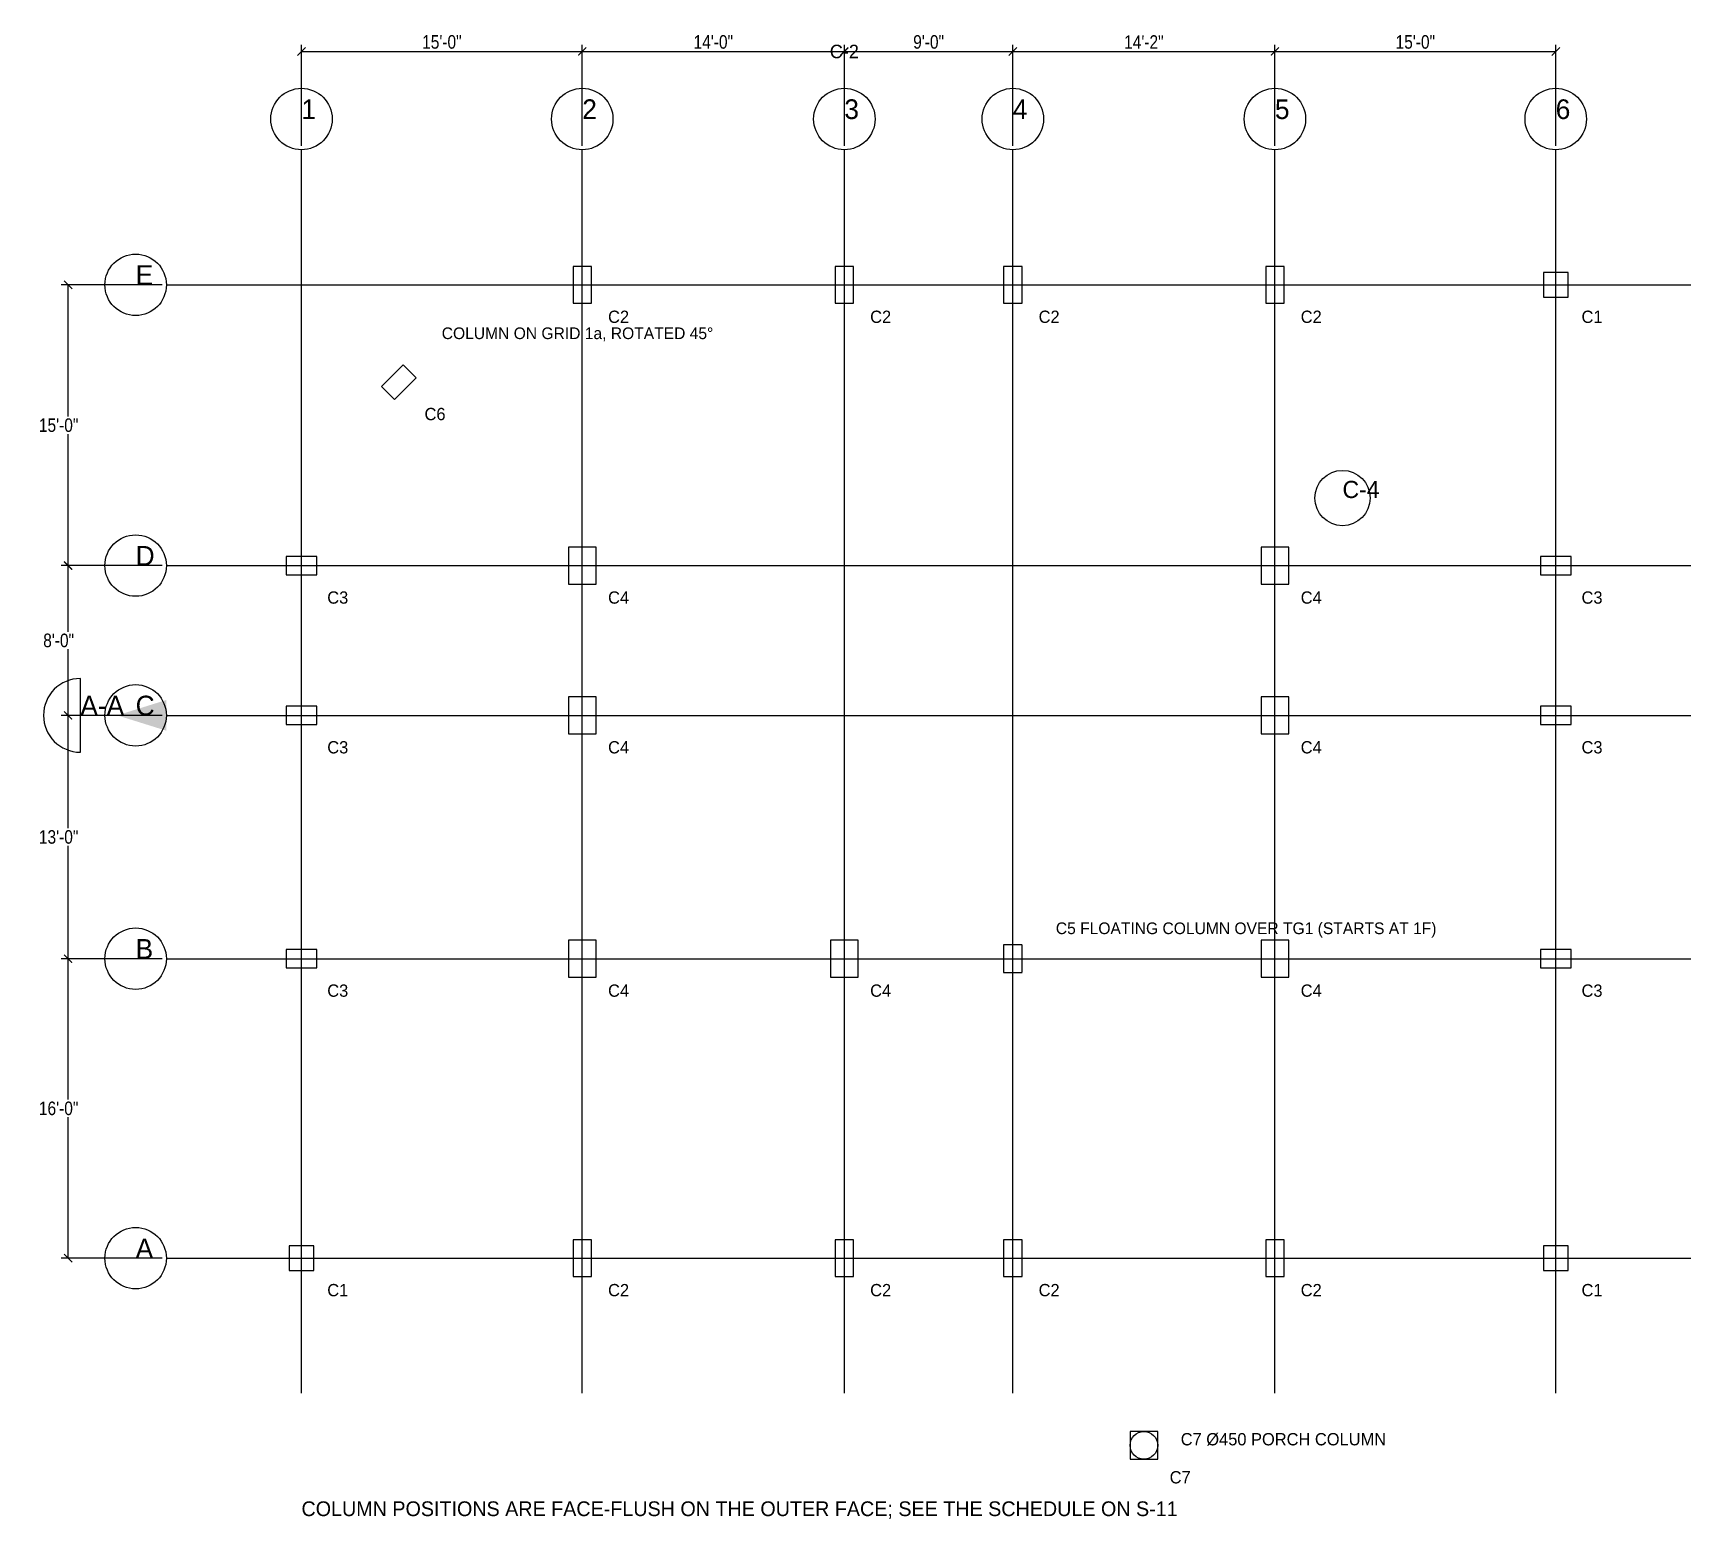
# Model space of a CAD drawing. Extents: x -4369 to 1422622, y -1410602 to 19948.
# Drawn here: x 1195631 to 1222622, y -404245 to -380052 of the extents above; entities that cross this region are included whole.
import ezdxf
from ezdxf.enums import TextEntityAlignment as Align

# ---------------------------------------------------------------- set-up
doc = ezdxf.new("R2010")
doc.units = 0
doc.linetypes.add('DASHED', pattern=[1.524, 1.27, -0.254])
for name, color, linetype in [('Arrow', 7, 'Continuous'), ('Column', 1, 'Continuous'), ('Grid', 8, 'Continuous'), ('Grid Circle', 8, 'Continuous'), ('Grid text', 7, 'Continuous'), ('Inches Dimension', 6, 'Continuous'), ('Text-1', 7, 'Continuous'), ('Text-2', 7, 'Continuous')]:
    doc.layers.add(name, color=color, linetype=linetype)
doc.styles.add('OpenSansCondensed-Light', font='OpenSansCondensed-Light.ttf')
doc.dimstyles.new('EZDXF', dxfattribs={"dimtxt": 0.25, "dimasz": 0.175, "dimexe": 0.375, "dimexo": 0.125, "dimgap": 0.1, "dimtad": 1, "dimlfac": 100, "dimzin": 12, "dimdsep": 46, "dimtxsty": 'OpenSansCondensed-Light', "dimblk": 'ARCHTICK', "dimcen": 2.5, "dimazin": 3, "dimtfac": 0.5, "dimtmove": 2, "dimatfit": 3})

msp = doc.modelspace()

# ---------------------------------------------------------------- texts
at = {"layer": 'Text-1'}
msp.add_text('C-2', height=220, dxfattribs=at).set_placement((1208839.2, -380350.4), align=Align.MIDDLE_CENTER)
for s, height, p in [('C2', 200, (1204992, -384770.4)), ('C2', 200, (1209259.2, -384770.4)), ('C2', 200, (1212002.4, -384770.4)), ('C2', 200, (1216269.6, -384770.4)), ('C1', 200, (1220841.6, -384770.4)), ('C6', 200, (1202003.7, -386354.1)), ('C3', 200, (1200420, -389342.4)), ('C4', 200, (1204992, -389342.4)), ('C4', 200, (1216269.6, -389342.4)), ('C3', 200, (1220841.6, -389342.4)), ('C3', 200, (1200420, -391780.8)), ('C4', 200, (1204992, -391780.8)), ('C4', 200, (1216269.6, -391780.8)), ('C3', 200, (1220841.6, -391780.8)), ('C3', 200, (1200420, -395743.2)), ('C4', 200, (1204992, -395743.2)), ('C4', 200, (1209259.2, -395743.2)), ('C4', 200, (1216269.6, -395743.2)), ('C3', 200, (1220841.6, -395743.2)), ('C1', 200, (1200420, -400620)), ('C2', 200, (1204992, -400620)), ('C2', 200, (1209259.2, -400620)), ('C2', 200, (1212002.4, -400620)), ('C2', 200, (1216269.6, -400620)), ('C1', 200, (1220841.6, -400620)), ('C7', 200, (1214136, -403668)), ('COLUMN POSITIONS ARE FACE-FLUSH ON THE OUTER FACE; SEE THE SCHEDULE ON S-11', 240, (1200000, -404200))]:
    msp.add_text(s, height=height, dxfattribs=at).set_placement(p)
at = {"layer": 'Text-2'}
for s, height, p in [('COLUMN ON GRID 1a, ROTATED 45%%D', 190, (1202283.7, -385034.1)), ('C5 FLOATING COLUMN OVER TG1 (STARTS AT 1F)', 190, (1212282.4, -394723.2)), ('C7 %%C450 PORCH COLUMN', 200, (1214316, -403048))]:
    msp.add_text(s, height=height, dxfattribs=at).set_placement(p)

# ---------------------------------------------------------------- blocks, each defined once
blk = doc.blocks.new('GRID_BUBBLE')
at = {"layer": 'Grid Circle'}
blk.add_circle((0, 0), 500, dxfattribs=at)
at = {"layer": 'Text-1'}
blk.add_attdef('GRID', (0, 0), '', height=320, dxfattribs=at)
blk = doc.blocks.new('_ARCHTICK')
at = {"color": 0, "linetype": 'BYBLOCK', "const_width": 0.15}
blk.add_lwpolyline([(-0.5, -0.5), (0.5, 0.5)], dxfattribs=at)
blk = doc.blocks.new('COL_TAG')
at = {"layer": 'Grid Circle'}
blk.add_circle((0, 0), 450, dxfattribs=at)
at = {"layer": 'Text-1'}
blk.add_attdef('MARK', (0, 0), '', height=280, dxfattribs=at)
blk = doc.blocks.new('SECTION_MARK')
at = {"layer": 'Arrow'}
blk.add_solid([(600, 0), (1400, 250), (1400, -250)], dxfattribs=at)
at = {"layer": 'Text-1'}
blk.add_line((0, -600), (0, 600), dxfattribs=at)
blk.add_arc((0, 0), 600, 90, 270, dxfattribs=at)
blk.add_attdef('SEC', (0, 0), '', height=320, dxfattribs=at)

# ---------------------------------------------------------------- dimensions: what is measured, and where the dimension line sits
at = {"layer": 'Inches Dimension'}
for base, p1, p2, text in [((1200000, -380350.4), (1200000, -381950.4), (1204572, -381950.4), '15\'-0"'), ((1204572, -380350.4), (1204572, -381950.4), (1208839.2, -381950.4), '14\'-0"'), ((1208839.2, -380350.4), (1208839.2, -381950.4), (1211582.4, -381950.4), '9\'-0"'), ((1211582.4, -380350.4), (1211582.4, -381950.4), (1215849.6, -381950.4), '14\'-2"'), ((1215849.6, -380350.4), (1215849.6, -381950.4), (1220421.6, -381950.4), '15\'-0"')]:
    msp.add_linear_dim(base=base, p1=p1, p2=p2, text=text, dimstyle='EZDXF', override={"dimtxt": 220, "dimasz": 132, "dimexe": 110, "dimexo": 66, "dimgap": 44, "dimtad": 1, "dimtih": 1, "dimtoh": 1, "dimdec": 0, "dimlfac": 1}, dxfattribs=at).render()
for base, p1, p2, text in [((1196200, -388722.4), (1197800, -388722.4), (1197800, -384150.4), '15\'-0"'), ((1196200, -391160.8), (1197800, -391160.8), (1197800, -388722.4), '8\'-0"'), ((1196200, -395123.2), (1197800, -395123.2), (1197800, -391160.8), '13\'-0"'), ((1196200, -400000), (1197800, -400000), (1197800, -395123.2), '16\'-0"')]:
    msp.add_linear_dim(base=base, p1=p1, p2=p2, angle=90, text=text, dimstyle='EZDXF', override={"dimtxt": 220, "dimasz": 132, "dimexe": 110, "dimexo": 66, "dimgap": 44, "dimtad": 1, "dimtih": 1, "dimtoh": 1, "dimdec": 0, "dimlfac": 1}, dxfattribs=at).render()

# ---------------------------------------------------------------- linework, layer by layer
at = {"layer": 'Column'}
for points in [[(1204422, -384450.4), (1204722, -384450.4), (1204722, -383850.4), (1204422, -383850.4)], [(1208689.2, -384450.4), (1208989.2, -384450.4), (1208989.2, -383850.4), (1208689.2, -383850.4)], [(1211432.4, -384450.4), (1211732.4, -384450.4), (1211732.4, -383850.4), (1211432.4, -383850.4)], [(1215699.6, -384450.4), (1215999.6, -384450.4), (1215999.6, -383850.4), (1215699.6, -383850.4)], [(1220221.6, -384350.4), (1220621.6, -384350.4), (1220621.6, -383950.4), (1220221.6, -383950.4)], [(1201513, -386017), (1201866.6, -385663.4), (1201654.4, -385451.3), (1201300.9, -385804.8)], [(1199750, -388872.4), (1200250, -388872.4), (1200250, -388572.4), (1199750, -388572.4)], [(1204347, -389022.4), (1204797, -389022.4), (1204797, -388422.4), (1204347, -388422.4)], [(1215624.6, -389022.4), (1216074.6, -389022.4), (1216074.6, -388422.4), (1215624.6, -388422.4)], [(1215624.6, -389022.4), (1216074.6, -389022.4), (1216074.6, -388422.4), (1215624.6, -388422.4)], [(1220171.6, -388872.4), (1220671.6, -388872.4), (1220671.6, -388572.4), (1220171.6, -388572.4)], [(1199750, -391310.8), (1200250, -391310.8), (1200250, -391010.8), (1199750, -391010.8)], [(1204347, -391460.8), (1204797, -391460.8), (1204797, -390860.8), (1204347, -390860.8)], [(1215624.6, -391460.8), (1216074.6, -391460.8), (1216074.6, -390860.8), (1215624.6, -390860.8)], [(1220171.6, -391310.8), (1220671.6, -391310.8), (1220671.6, -391010.8), (1220171.6, -391010.8)], [(1204347, -395423.2), (1204797, -395423.2), (1204797, -394823.2), (1204347, -394823.2)], [(1208614.2, -395423.2), (1209064.2, -395423.2), (1209064.2, -394823.2), (1208614.2, -394823.2)], [(1215624.6, -395423.2), (1216074.6, -395423.2), (1216074.6, -394823.2), (1215624.6, -394823.2)], [(1199750, -395273.2), (1200250, -395273.2), (1200250, -394973.2), (1199750, -394973.2)], [(1220171.6, -395273.2), (1220671.6, -395273.2), (1220671.6, -394973.2), (1220171.6, -394973.2)], [(1204422, -400300), (1204722, -400300), (1204722, -399700), (1204422, -399700)], [(1208689.2, -400300), (1208989.2, -400300), (1208989.2, -399700), (1208689.2, -399700)], [(1211432.4, -400300), (1211732.4, -400300), (1211732.4, -399700), (1211432.4, -399700)], [(1215699.6, -400300), (1215999.6, -400300), (1215999.6, -399700), (1215699.6, -399700)], [(1199800, -400200), (1200200, -400200), (1200200, -399800), (1199800, -399800)], [(1220221.6, -400200), (1220621.6, -400200), (1220621.6, -399800), (1220221.6, -399800)], [(1213491, -403273), (1213941, -403273), (1213941, -402823), (1213491, -402823)]]:
    msp.add_lwpolyline(points, close=True, dxfattribs=at)
at = {"layer": 'Column', "linetype": 'DASHED'}
msp.add_lwpolyline([(1211432.4, -395348.2), (1211732.4, -395348.2), (1211732.4, -394898.2), (1211432.4, -394898.2)], close=True, dxfattribs=at)
at = {"layer": 'Column'}
msp.add_circle((1213716, -403048), 225, dxfattribs=at)
at = {"layer": 'Grid'}
for p, q in [((1200000, -402200), (1200000, -381950.4)), ((1204572, -402200), (1204572, -381950.4)), ((1208839.2, -402200), (1208839.2, -381950.4)), ((1211582.4, -402200), (1211582.4, -381950.4)), ((1215849.6, -402200), (1215849.6, -381950.4)), ((1220421.6, -402200), (1220421.6, -381950.4)), ((1197800, -384150.4), (1222621.6, -384150.4)), ((1197800, -388722.4), (1222621.6, -388722.4)), ((1197800, -391160.8), (1222621.6, -391160.8)), ((1197800, -395123.2), (1222621.6, -395123.2)), ((1197800, -400000), (1222621.6, -400000))]:
    msp.add_line(p, q, dxfattribs=at)

# ---------------------------------------------------------------- block references
at = {"layer": 'Grid Circle'}
for p, values in [((1200000, -381450.4), {'GRID': '1'}), ((1204572, -381450.4), {'GRID': '2'}), ((1208839.2, -381450.4), {'GRID': '3'}), ((1211582.4, -381450.4), {'GRID': '4'}), ((1215849.6, -381450.4), {'GRID': '5'}), ((1220421.6, -381450.4), {'GRID': '6'}), ((1197300, -384150.4), {'GRID': 'E'}), ((1197300, -388722.4), {'GRID': 'D'}), ((1197300, -391160.8), {'GRID': 'C'}), ((1197300, -395123.2), {'GRID': 'B'}), ((1197300, -400000), {'GRID': 'A'})]:
    msp.add_blockref('GRID_BUBBLE', p, dxfattribs=at).add_auto_attribs(values)
at = {"layer": 'Grid text'}
msp.add_blockref('COL_TAG', (1216949.6, -387622.4), dxfattribs=at).add_auto_attribs({'MARK': 'C-4'})
at = {"layer": 'Text-1'}
msp.add_blockref('SECTION_MARK', (1196400, -391160.8), dxfattribs=at).add_auto_attribs({'SEC': 'A-A'})

msp.set_redraw_order([(e.dxf.handle, doc.entitydb.next_handle()) for e in msp.query("TEXT MTEXT ATTDEF DIMENSION ARC_DIMENSION")])  # texts and dimensions are drawn at this point

doc.saveas('drawing.dxf')
